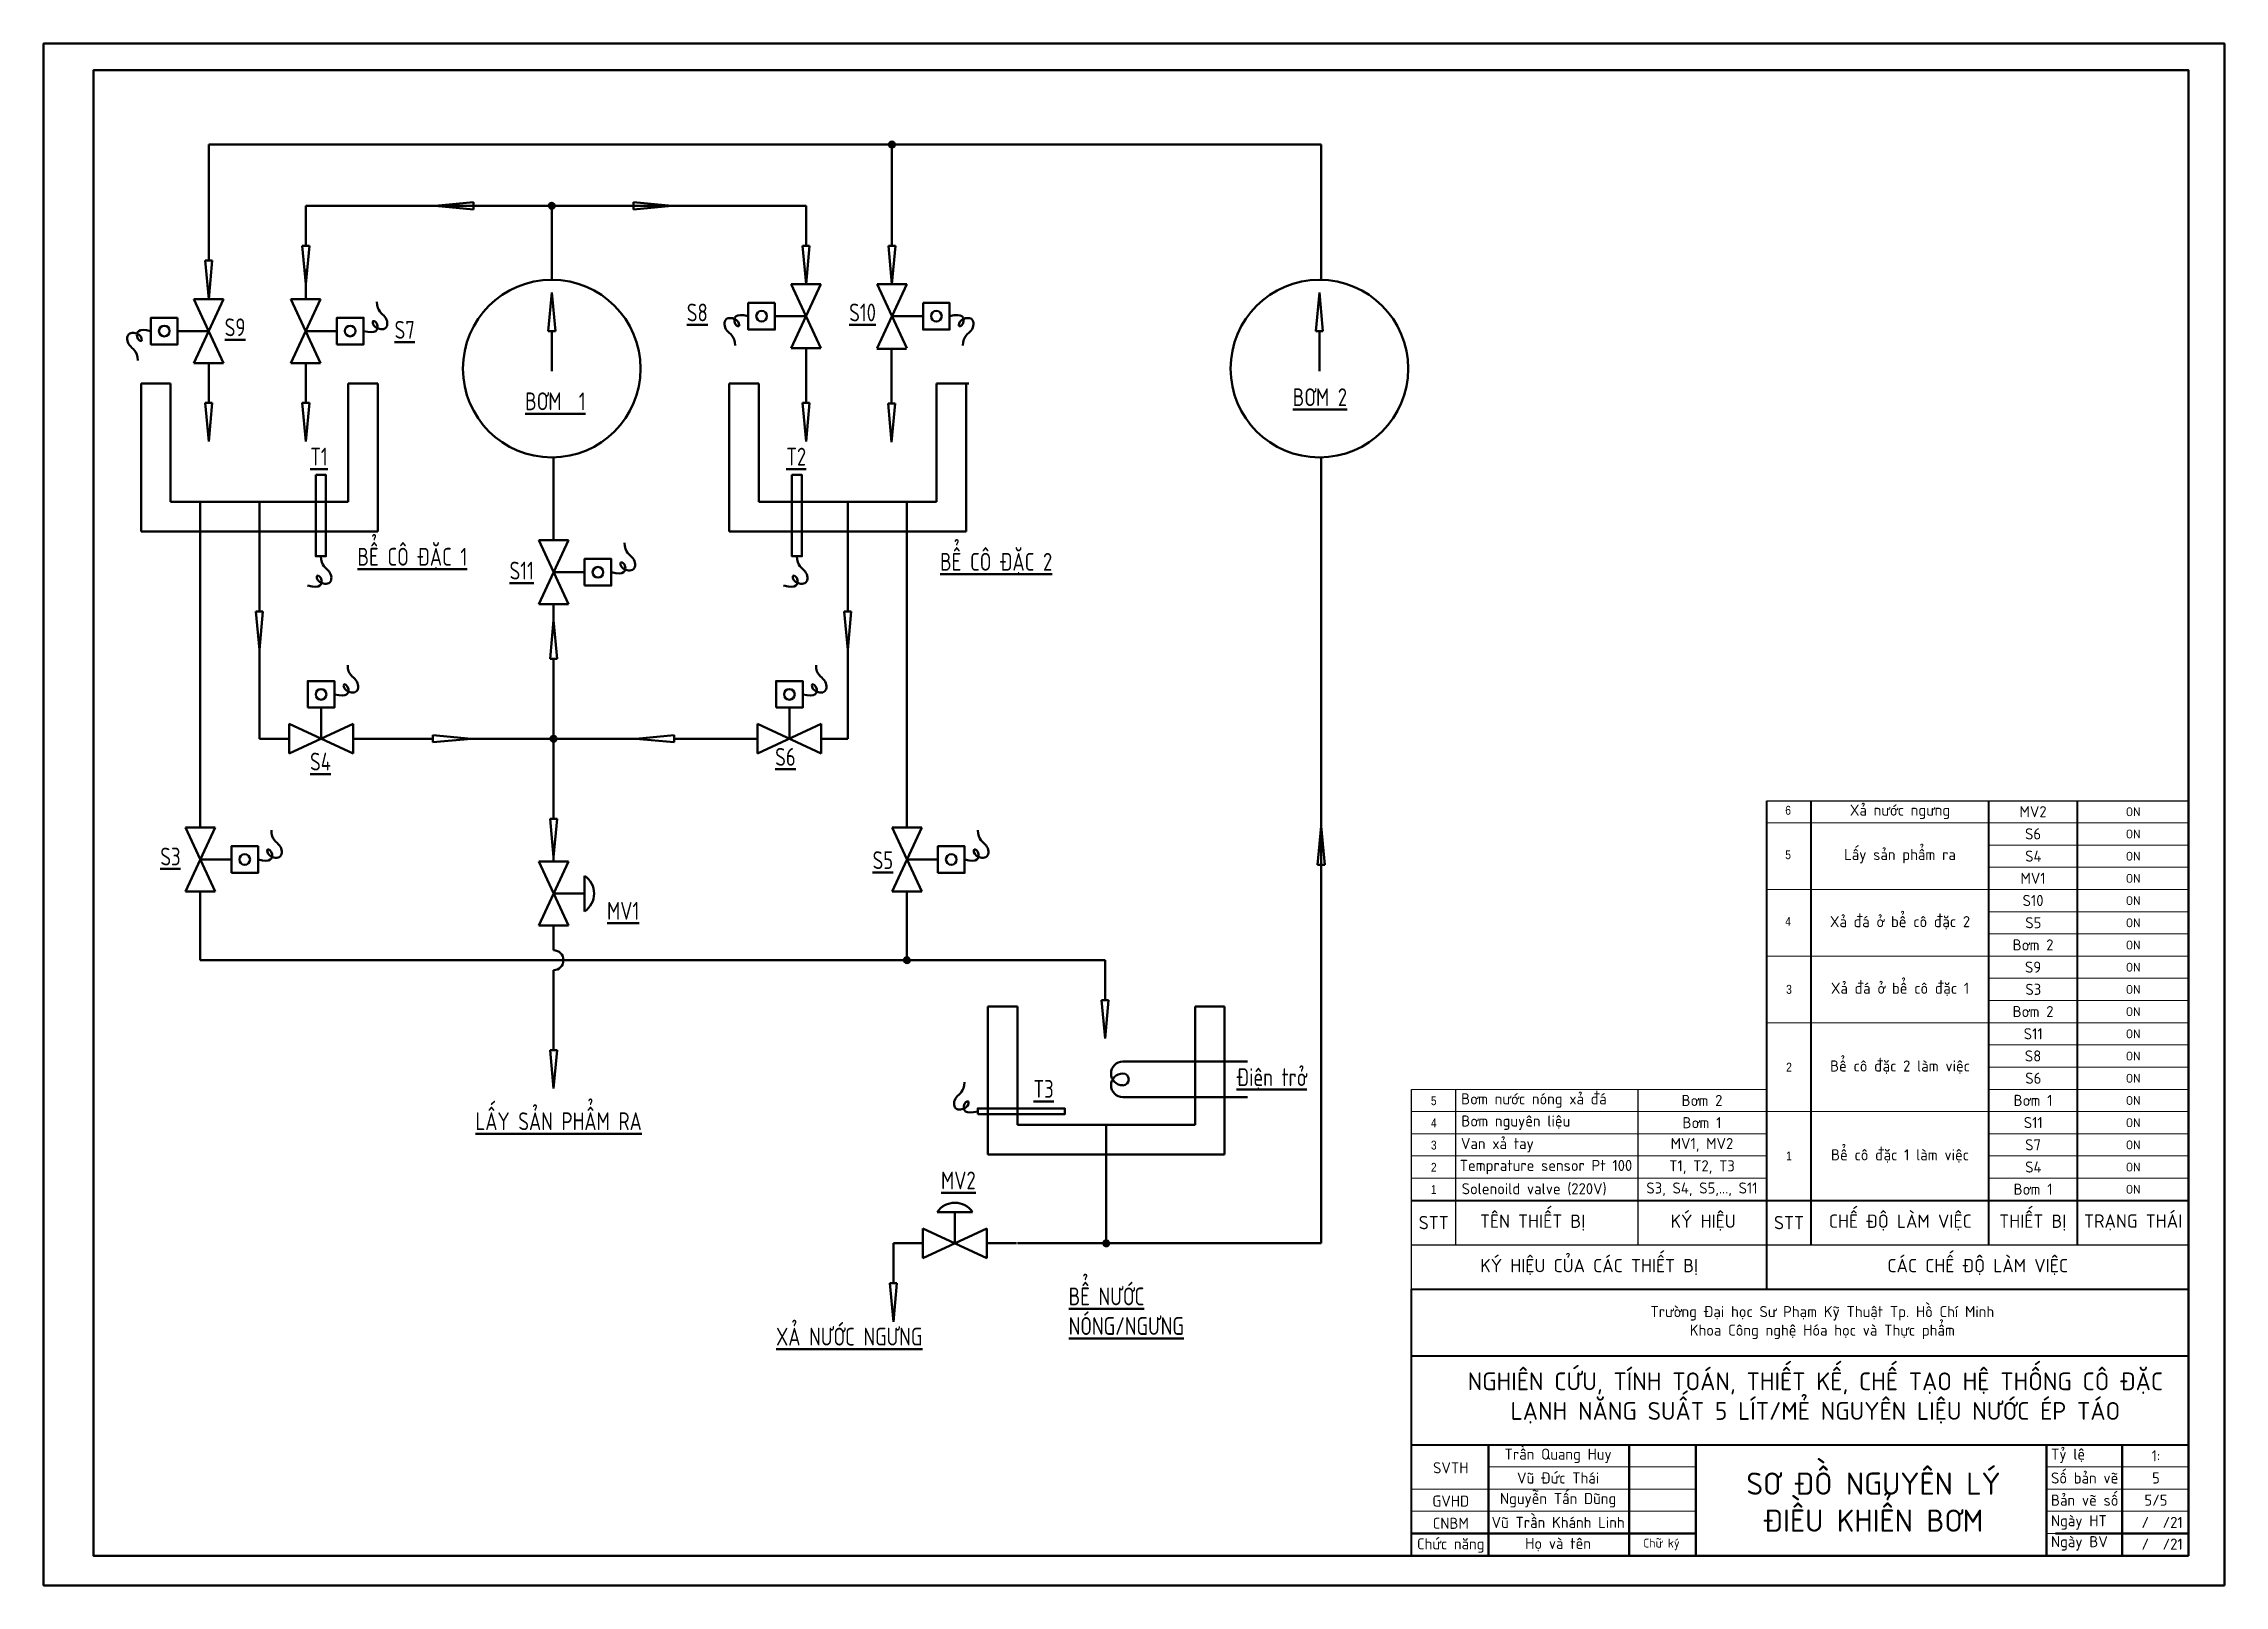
# Model space of a CAD drawing. Header units: inches. Extents: x 18834 to 27863, y -978 to 6102.
# Drawn here: x 24867 to 27323, y 3118 to 4854 of the extents above; entities that cross this region are included whole.
import ezdxf

# ---------------------------------------------------------------- set-up
doc = ezdxf.new("R2010")
doc.units = ezdxf.units.IN
doc.header["$MEASUREMENT"] = 0
doc.layers.add('Dam', color=7, linetype='Continuous', lineweight=50)
doc.layers.add('Text', color=6, linetype='Continuous', lineweight=25)
doc.layers.add('Khung', color=7, linetype='Continuous', lineweight=50, plot=False)
doc.styles.add('DIM', font='', dxfattribs={"width": 0.8, "height": 10})
doc.styles.add('Hieu', font='', dxfattribs={"height": 2})
doc.styles.get("Standard").update_dxf_attribs({"font": '', "height": 10})
doc.styles.add('style1', font='', dxfattribs={"height": 25})
doc.styles.add('TUANANH', font='', dxfattribs={"height": 5})
doc.styles.get('DIM').set_extended_font_data('TCVN 7284')
doc.styles.get('Hieu').set_extended_font_data('VNI-Helve-Condense')
doc.styles.get('Standard').set_extended_font_data('TCVN 7284')
doc.styles.get('style1').set_extended_font_data('VNI-Helve-Condense')
doc.styles.get('TUANANH').set_extended_font_data('VNI-Times')
pattern_1 = [(45, (4720.81953, -1384.51181), (-0.0589255651, 0.0589255651), [])]
pattern_2 = [(45, (4339.84618, -2053.345146), (-0.0589255651, 0.0589255651), [])]
pattern_3 = [(45, (4962.11882, -2621.34206), (-0.0589255651, 0.0589255651), [])]
pattern_4 = [(45, (4337.84618, -1453.32514), (-0.0589255651, 0.0589255651), [])]

msp = doc.modelspace()

# ---------------------------------------------------------------- texts
at = {"layer": 'Dam', "char_height": 20, "style": 'DIM'}
for s, width, heights, insert, attachment_point in [('{\\L\\C1;S9}', 35.078, [0], (25071.2, 4544.5), 1), ('{\\L\\C1;S8}', 35.078, [0], (25591.5, 4561.2), 1), ('{\\L\\C1;S10}', 35.078, [0], (25804.5, 4561.2), 3), ('{\\L\\C1;S7}', 35.078, [0], (25262.5, 4541.7), 1), ('{\\LBƠM  1}', 74.66, [0], (25409.5, 4461.2), 1), ('{\\LBƠM 2 }', 74.554, [0], (26273.8, 4465.8), 1), ('{\\L\\C1;T1}', 35.078, [0], (25167.5, 4398.9), 1), ('{\\L\\C1;T2}', 35.078, [0], (25703.5, 4398.9), 1), ('{\\LBỂ CÔ ĐẶC 1}', 150.934, [12.2], (25220.7, 4286.2), 1), ('{\\LBỂ CÔ ĐẶC 2}', 160.485, [0], (25876.7, 4280.5), 1), ('{\\L\\C1;S11}', 35.078, [0], (25419.3, 4270.6), 3), ('{\\L\\C1;S4}', 35.078, [0], (25167.3, 4055.6), 1), ('{\\L\\C1;S6}', 35.078, [0], (25691, 4060.9), 1), ('{\\L\\C1;S3}', 35.078, [0], (24998.7, 3948.7), 1), ('{\\L\\C1;S5}', 35.078, [0], (25800.7, 3944.6), 1), ('{\\L\\C1;MV1}', 35.078, [0], (25501.7, 3887.6), 1), ('{\\L\\C1;T3}', 35.078, [0], (25981.9, 3687.1), 1), ('{\\LĐiện trở}', 160.485, [0], (26210.6, 3700.3), 1), ('{\\LLẤY SẢN PHẨM RA}', 232.069, [0], (25353.6, 3650.7), 1), ('{\\L\\C1;MV2}', 35.078, [0], (25916.8, 3584.1), 3), ('{\\LBỂ NƯỚC NÓNG/NGƯNG}', 114.869, [0], (26021.5, 3453.5), 1), ('{\\L XẢ NƯỚC NGƯNG}', 232.069, [0], (25856.8, 3408.2), 3)]:
    msp.add_mtext_dynamic_manual_height_columns(s, width=width, gutter_width=33.3, heights=heights, dxfattribs=dict(at, insert=insert, attachment_point=attachment_point))
at = {"layer": 'Text', "lineweight": 40, "attachment_point": 5, "style": 'Hieu'}
for s, insert, char_height, width in [('6', (26831.6, 3990.7), 10, 50), ('{\\fTCVN 7284|b0|i0|c0|p34;Xả nước ngưng}', (26957.6, 3989.1), 12.5, 200), ('{\\fTCVN 7284|b0|i0|c0|p34;MV2}', (27107.4, 3989.2), 12.5, 100.453), ('{\\fTCVN 7284|b0|i0|c0|p34;ON}', (27220.1, 3989.1), 10, 125), ('{\\fTCVN 7284|b0|i0|c0|p34;S6}', (27107.4, 3964.2), 12.5, 100.453), ('{\\fTCVN 7284|b0|i0|c0|p34;ON}', (27220.1, 3964.1), 10, 125), ('5', (26831.6, 3940.7), 10, 50), ('{\\fTCVN 7284|b0|i0|c0|p34;Lấy sản phẩm ra}', (26957.6, 3939.1), 12.5, 200), ('{\\fTCVN 7284|b0|i0|c0|p34;S4}', (27107.7, 3939.2), 12.5, 99.953), ('{\\fTCVN 7284|b0|i0|c0|p34;ON}', (27220.1, 3939.1), 10, 125), ('{\\fTCVN 7284|b0|i0|c0|p34;MV1}', (27107.4, 3914.2), 12.5, 100.453), ('{\\fTCVN 7284|b0|i0|c0|p34;ON}', (27220.1, 3914.1), 10, 125), ('{\\fTCVN 7284|b0|i0|c0|p34;S10}', (27107.4, 3889.2), 12.5, 100.453), ('{\\fTCVN 7284|b0|i0|c0|p34;ON}', (27220.1, 3889.1), 10, 125), ('4', (26831.6, 3865.7), 10, 50), ('{\\fTCVN 7284|b0|i0|c0|p34;Xả đá ở bể cô đặc 2}', (26957.6, 3864.1), 12.5, 200), ('{\\fTCVN 7284|b0|i0|c0|p34;S5}', (27107.7, 3864.2), 12.5, 99.953), ('{\\fTCVN 7284|b0|i0|c0|p34;ON}', (27220.1, 3864.1), 10, 125), ('{\\fTCVN 7284|b0|i0|c0|p34;Bơm 2}', (27107.4, 3839.2), 12.5, 100.453), ('{\\fTCVN 7284|b0|i0|c0|p34;ON}', (27220.1, 3839.1), 10, 125), ('{\\fTCVN 7284|b0|i0|c0|p34;S9}', (27107.4, 3814.2), 12.5, 100.453), ('{\\fTCVN 7284|b0|i0|c0|p34;ON}', (27220.1, 3814.1), 10, 125), ('3', (26832.6, 3789.1), 10, 50), ('{\\fTCVN 7284|b0|i0|c0|p34;Xả đá ở bể cô đặc 1}', (26957.6, 3789.1), 12.5, 200), ('{\\fTCVN 7284|b0|i0|c0|p34;S3}', (27107.7, 3789.2), 12.5, 99.953), ('{\\fTCVN 7284|b0|i0|c0|p34;ON}', (27220.1, 3789.1), 10, 125), ('{\\fTCVN 7284|b0|i0|c0|p34;Bơm 2}', (27107.4, 3764.2), 12.5, 100.453), ('{\\fTCVN 7284|b0|i0|c0|p34;ON}', (27220.1, 3764.1), 10, 125), ('{\\fTCVN 7284|b0|i0|c0|p34;S11}', (27107.6, 3739.2), 12.5, 100), ('{\\fTCVN 7284|b0|i0|c0|p34;ON}', (27220.1, 3739.1), 10, 125), ('{\\fTCVN 7284|b0|i0|c0|p34;Bể cô đặc 2 làm việc}', (26957.6, 3701.6), 12.5, 200), ('{\\fTCVN 7284|b0|i0|c0|p34;S8}', (27107.4, 3714.2), 12.5, 100.453), ('{\\fTCVN 7284|b0|i0|c0|p34;ON}', (27220.1, 3714.1), 10, 125), ('2', (26832.6, 3701.6), 10, 50), ('{\\fTCVN 7284|b0|i0|c0|p34;S6}', (27107.7, 3689.2), 12.5, 99.953), ('{\\fTCVN 7284|b0|i0|c0|p34;ON}', (27220.1, 3689.1), 10, 125), ('5', (26432.6, 3663.8), 10, 50), ('\\pxql;{\\fTCVN 7284|b0|i0|c0|p34;Bơm nước nóng xả đá}', (26550.9, 3664), 12.5, 175), ('{\\fTCVN 7284|b0|i0|c0|p34;Bơm 2}', (26734.6, 3664.1), 12.5, 145), ('{\\fTCVN 7284|b0|i0|c0|p34;Bơm 1}', (27107.4, 3664.2), 12.5, 100.453), ('{\\fTCVN 7284|b0|i0|c0|p34;ON}', (27220.1, 3664.1), 10, 125), ('4', (26432.6, 3638.8), 10, 50), ('\\pxql;{\\fTCVN 7284|b0|i0|c0|p34;Bơm nguyên liệu}', (26551.1, 3639.1), 12.5, 175), ('{\\fTCVN 7284|b0|i0|c0|p34;Bơm 1}', (26734.6, 3639.1), 12.5, 145), ('{\\fTCVN 7284|b0|i0|c0|p34;S11}', (27107.6, 3639.2), 12.5, 100), ('{\\fTCVN 7284|b0|i0|c0|p34;ON}', (27220.1, 3639.1), 10, 125), ('3', (26432.6, 3613.8), 10, 50), ('\\pxql;{\\fTCVN 7284|b0|i0|c0|p34; Van xả tay}', (26543.1, 3613.7), 12.5, 175), ('{\\fTCVN 7284|b0|i0|c0|p34;MV1, MV2}', (26734.6, 3614.1), 12.5, 145), ('{\\fTCVN 7284|b0|i0|c0|p34;Bể cô đặc 1 làm việc}', (26957.6, 3601.6), 12.5, 200), ('{\\fTCVN 7284|b0|i0|c0|p34;S7}', (27107.4, 3614.2), 12.5, 100.453), ('{\\fTCVN 7284|b0|i0|c0|p34;ON}', (27220.1, 3614.1), 10, 125), ('2', (26432.6, 3588.8), 10, 50), ('{\\fTCVN 7284|b0|i0|c0|p34;Temprature sensor Pt 100}', (26558.9, 3589.1), 12.5, 201.5), ('{\\fTCVN 7284|b0|i0|c0|p34;T1, T2, T3}', (26734.6, 3589.1), 12.5, 145), ('1', (26832.6, 3601.6), 10, 50), ('{\\fTCVN 7284|b0|i0|c0|p34;S4}', (27107.7, 3589.2), 12.5, 99.953), ('{\\fTCVN 7284|b0|i0|c0|p34;ON}', (27220.1, 3589.1), 10, 125), ('1', (26432.6, 3563.8), 10, 50), ('{\\fTCVN 7284|b0|i0|c0|p34;Solenoild valve (220V)}', (26545.6, 3564.1), 12.5, 175), ('{\\fTCVN 7284|b0|i0|c0|p34;S3, S4, S5,..., S11}', (26734.6, 3564.1), 12.5, 145), ('{\\fTCVN 7284|b0|i0|c0|p34;Bơm 1}', (27107.4, 3564.2), 12.5, 100.453), ('{\\fTCVN 7284|b0|i0|c0|p34;ON}', (27220.1, 3564.1), 10, 125), ('{\\fTCVN 7284|b0|i0|c0|p34;TÊN THIẾT BỊ}', (26543.9, 3526.6), 15, 122.5), ('{\\fTCVN 7284|b0|i0|c0|p34;KÝ HIỆU}', (26735.9, 3526.6), 15, 143.5), ('{\\fTCVN 7284|b0|i0|c0|p34;CHẾ ĐỘ LÀM VIỆC}', (26957.9, 3526.6), 15, 200.5), ('{\\fTCVN 7284|b0|i0|c0|p34;THIẾT BỊ}', (27107.1, 3526.6), 15, 101), ('{\\fTCVN 7284|b0|i0|c0|p34;TRẠNG THÁI}', (27220.1, 3526.8), 15, 125), ('{\\fTCVN 7284|b0|i0|c0|p34;STT}', (26432.6, 3526.6), 15, 50), ('{\\fTCVN 7284|b0|i0|c0|p34;STT}', (26832.6, 3526.6), 15, 50), ('{\\fTCVN 7284|b0|i0|c0|p34;KÝ HIỆU CỦA CÁC THIẾT BỊ}', (26607.6, 3476.6), 15, 400), ('{\\fTCVN 7284|b0|i0|c0|p34;CÁC CHẾ ĐỘ LÀM VIỆC}', (27045.1, 3476.6), 15, 475)]:
    msp.add_mtext(s, dxfattribs=dict(at, insert=insert, char_height=char_height, width=width))
at = {"layer": 'Text', "attachment_point": 5}
for s, insert, char_height, width in [('\\pxt36;{\\H1.25x;Trường Đại học Sư Phạm Kỹ Thuật Tp. Hồ Chí Minh\\PKhoa Công nghệ Hóa học và Thực phẩm}', (26870.1, 3414.1), 10, 825), ('NGHIÊN CỨU, TÍNH TOÁN, THIẾT KẾ, CHẾ TẠO HỆ THỐNG CÔ ĐẶC LẠNH NĂNG SUẤT 5 LÍT/MẺ NGUYÊN LIỆU NƯỚC ÉP TÁO', (26862.3, 3329.1), 20, 825), ('Trần Quang Huy', (26572.6, 3264.1), 12.5, 150), ('1:   ', (27245.8, 3264.1), 12.5, 75), ('SVTH', (26451.7, 3250.6), 12.5, 75), ('Vũ Đức Thái', (26572.6, 3239.1), 12.5, 150), ('SƠ ĐỒ NGUYÊN LÝ ^JĐIỀU KHIỂN BƠM', (26927.7, 3211.9), 25, 375), ('5', (27245.8, 3239.1), 12.5, 75), ('GVHD', (26451.7, 3213.1), 12.5, 75), ('5/5', (27245.8, 3214.1), 12.5, 75), ('CNBM', (26451.7, 3188.1), 12.5, 75), ('  /  /21  ', (27245.1, 3189.1), 12.5, 75), ('Chức năng', (26451.7, 3163.1), 12.5, 91.265), ('Họ và tên', (26572.6, 3164.1), 12.5, 150), ('Chữ ký', (26689, 3164.3), 10, 75), ('  /  /21', (27245.1, 3164.6), 12.5, 75)]:
    msp.add_mtext(s, dxfattribs=dict(at, insert=insert, char_height=char_height, width=width))
at = {"layer": 'Text', "char_height": 12.5}
for s, insert, width, attachment_point, style in [('{\\fTCVN 7284|b0|i0|c0|p34;Tỷ lệ}', (27127.6, 3264.1), 75, 4, 'Hieu'), ('{\\fTCVN 7284|b0|i0|c0|p34;Số bản vẽ}', (27127.6, 3239.1), 76.036, 4, 'Hieu'), ('{\\fTCVN 7284|b0|i0|c0|p34;Nguyễn Tấn Dũng}', (26572.6, 3214.1), 150, 5, 'style1'), ('\\pxt3;{\\fTCVN 7284|b0|i0|c0|p34;Bản vẽ số}', (27127.6, 3214.1), 78.55, 4, 'Hieu'), ('{\\fTCVN 7284|b0|i0|c0|p34;Vũ Trần Khánh Linh}', (26572.6, 3189.1), 150, 5, 'TUANANH'), ('{\\fTCVN 7284|b0|i0|c0|p34;Ngày HT}', (27127.6, 3189.1), 75, 4, 'Hieu'), ('{\\fTCVN 7284|b0|i0|c0|p34;Ngày BV}', (27127.6, 3157.4), 75, 7, 'Hieu')]:
    msp.add_mtext(s, dxfattribs=dict(at, insert=insert, width=width, attachment_point=attachment_point, style=style))

# ---------------------------------------------------------------- hatches: boundary and pattern name
at = {"layer": 'Dam'}
h = msp.add_hatch(dxfattribs=at)
h.set_pattern_fill('ANSI31', color=256, scale=0.666667)
h.set_pattern_definition(pattern_1)
h.paths.add_polyline_path([(25825.8, 4740.2, 1), (25819.2, 4740.2, 1)])
h = msp.add_hatch(dxfattribs=at)
h.set_pattern_fill('ANSI31', color=256, scale=0.666667)
h.set_pattern_definition(pattern_1)
h.paths.add_polyline_path([(25825.8, 4740.2, 1), (25819.2, 4740.2, 1)])
h = msp.add_hatch(dxfattribs=at)
h.set_pattern_fill('ANSI31', color=256, scale=0.666667)
h.set_pattern_definition(pattern_4)
h.paths.add_polyline_path([(25442.8, 4671.3, 1), (25436.2, 4671.3, 1)])
h = msp.add_hatch(dxfattribs=at)
h.set_pattern_fill('ANSI31', color=256, scale=0.666667)
h.set_pattern_definition(pattern_4)
h.paths.add_polyline_path([(25442.8, 4671.3, 1), (25436.2, 4671.3, 1)])
h = msp.add_hatch(dxfattribs=at)
h.set_pattern_fill('ANSI31', color=256, scale=0.666667)
h.set_pattern_definition(pattern_4)
h.paths.add_polyline_path([(25442.8, 4671.3, -1), (25436.2, 4671.3, -1)])
h = msp.add_hatch(dxfattribs=at)
h.set_pattern_fill('ANSI31', color=256, scale=0.666667)
h.set_pattern_definition(pattern_4)
h.paths.add_polyline_path([(25442.8, 4671.3, -1), (25436.2, 4671.3, -1)])
h = msp.add_hatch(dxfattribs=at)
h.set_pattern_fill('ANSI31', color=256, scale=0.666667)
h.set_pattern_definition(pattern_2)
h.paths.add_polyline_path([(25444.8, 4071.3, 1), (25438.2, 4071.3, 1)])
h = msp.add_hatch(dxfattribs=at)
h.set_pattern_fill('ANSI31', color=256, scale=0.666667)
h.set_pattern_definition(pattern_2)
h.paths.add_polyline_path([(25444.8, 4071.3, 1), (25438.2, 4071.3, 1)])
h = msp.add_hatch(dxfattribs=at)
h.set_pattern_fill('ANSI31', color=256, scale=0.666667)
h.set_pattern_definition(pattern_2)
h.paths.add_polyline_path([(25444.8, 4071.3, -1), (25438.2, 4071.3, -1)])
h = msp.add_hatch(dxfattribs=at)
h.set_pattern_fill('ANSI31', color=256, scale=0.666667)
h.set_pattern_definition(pattern_2)
h.paths.add_polyline_path([(25444.8, 4071.3, -1), (25438.2, 4071.3, -1)])
h = msp.add_hatch(dxfattribs=at)
h.set_pattern_fill('ANSI31', color=256, scale=0.666667)
h.set_pattern_definition(pattern_2)
h.paths.add_polyline_path([(25444.8, 4071.3, -1), (25438.2, 4071.3, -1)])
h = msp.add_hatch(dxfattribs=at)
h.set_pattern_fill('ANSI31', color=256, scale=0.666667)
h.set_pattern_definition(pattern_2)
h.paths.add_polyline_path([(25444.8, 4071.3, -1), (25438.2, 4071.3, -1)])
h = msp.add_hatch(dxfattribs=at)
h.set_pattern_fill('ANSI31', color=256, scale=0.666667)
h.set_pattern_definition(pattern_2)
h.paths.add_polyline_path([(25444.8, 4071.3, 1), (25438.2, 4071.3, 1)])
h = msp.add_hatch(dxfattribs=at)
h.set_pattern_fill('ANSI31', color=256, scale=0.666667)
h.set_pattern_definition(pattern_2)
h.paths.add_polyline_path([(25444.8, 4071.3, 1), (25438.2, 4071.3, 1)])
h = msp.add_hatch(dxfattribs=at)
h.set_pattern_fill('ANSI31', color=256, scale=0.666667)
h.set_pattern_definition([(45, (4737.67951, -2302.67848), (-0.0589255651, 0.0589255651), [])])
h.paths.add_polyline_path([(25842.7, 3822, 1), (25836, 3822, 1)])
h = msp.add_hatch(dxfattribs=at)
h.set_pattern_fill('ANSI31', color=256, scale=0.666667)
h.set_pattern_definition(pattern_3)
h.paths.add_polyline_path([(26067.1, 3503.3, 1), (26060.5, 3503.3, 1)])
h = msp.add_hatch(dxfattribs=at)
h.set_pattern_fill('ANSI31', color=256, scale=0.666667)
h.set_pattern_definition(pattern_3)
h.paths.add_polyline_path([(26067.1, 3503.3, 1), (26060.5, 3503.3, 1)])
h = msp.add_hatch(dxfattribs=at)
h.set_pattern_fill('ANSI31', color=256, scale=0.666667)
h.set_pattern_definition(pattern_3)
h.paths.add_polyline_path([(26067.1, 3503.3, -1), (26060.5, 3503.3, -1)])
h = msp.add_hatch(dxfattribs=at)
h.set_pattern_fill('ANSI31', color=256, scale=0.666667)
h.set_pattern_definition(pattern_3)
h.paths.add_polyline_path([(26067.1, 3503.3, -1), (26060.5, 3503.3, -1)])

# ---------------------------------------------------------------- linework, layer by layer
for p, q in [((25053.2, 4654.7), (25053.2, 4740.2)), ((25053.2, 4740.2), (26305.8, 4740.2)), ((25822.5, 4671.3), (25822.5, 4740.2)), ((26305.8, 4588), (26305.8, 4740.2)), ((25402.7, 4671.3), (25162.5, 4671.3)), ((25162.5, 4671.3), (25162.5, 4626.3)), ((25308.2, 4671.3), (25351.5, 4675.3)), ((25308.2, 4671.3), (25351.5, 4667.3)), ((25351.5, 4675.3), (25351.5, 4671.3)), ((25441.5, 4671.3), (25351.5, 4671.3)), ((25351.5, 4667.3), (25351.5, 4671.3)), ((25402.7, 4671.3), (25725.8, 4671.3)), ((25439.5, 4588), (25439.5, 4671.3)), ((25441.5, 4671.3), (25531.5, 4671.3)), ((25574.8, 4671.3), (25531.5, 4675.3)), ((25531.5, 4675.3), (25531.5, 4671.3)), ((25574.8, 4671.3), (25531.5, 4667.3)), ((25531.5, 4667.3), (25531.5, 4671.3)), ((25725.8, 4671.3), (25725.8, 4626.3)), ((25822.5, 4671.3), (25822.5, 4626.3)), ((25053.2, 4654.7), (25053.2, 4609.7)), ((25162.5, 4583), (25158.5, 4626.3)), ((25158.5, 4626.3), (25162.5, 4626.3)), ((25162.5, 4583), (25166.5, 4626.3)), ((25166.5, 4626.3), (25162.5, 4626.3)), ((25725.8, 4583), (25721.8, 4626.3)), ((25721.8, 4626.3), (25725.8, 4626.3)), ((25725.8, 4583), (25729.8, 4626.3)), ((25729.8, 4626.3), (25725.8, 4626.3)), ((25822.5, 4583), (25818.5, 4626.3)), ((25818.5, 4626.3), (25822.5, 4626.3)), ((25822.5, 4583), (25826.5, 4626.3)), ((25826.5, 4626.3), (25822.5, 4626.3)), ((25053.2, 4566.3), (25049.2, 4609.7)), ((25049.2, 4609.7), (25053.2, 4609.7)), ((25053.2, 4566.3), (25057.2, 4609.7)), ((25057.2, 4609.7), (25053.2, 4609.7)), ((25162.5, 4566.3), (25162.5, 4599.7)), ((25439.5, 4573.7), (25435.5, 4530.3)), ((25439.5, 4573.7), (25443.5, 4530.3)), ((25709.2, 4511), (25742.5, 4583)), ((25742.5, 4511), (25709.2, 4583)), ((25839.2, 4511), (25805.8, 4583)), ((25805.8, 4511), (25839.2, 4583)), ((26303.8, 4573.7), (26299.8, 4530.3)), ((26303.8, 4573.7), (26307.8, 4530.3)), ((25036.5, 4494.3), (25069.8, 4566.3)), ((25069.8, 4494.3), (25036.5, 4566.3)), ((25179.2, 4566.3), (25145.8, 4494.3)), ((25145.8, 4566.3), (25179.2, 4494.3)), ((25725.8, 4547), (25690.8, 4547)), ((25822.5, 4547), (25857.5, 4547)), ((25053.2, 4530.3), (25018.2, 4530.3)), ((25162.5, 4530.3), (25197.5, 4530.3)), ((25435.5, 4530.3), (25439.5, 4530.3)), ((25439.5, 4485.3), (25439.5, 4530.3)), ((25443.5, 4530.3), (25439.5, 4530.3)), ((26299.8, 4530.3), (26303.8, 4530.3)), ((26303.8, 4485.3), (26303.8, 4530.3)), ((26307.8, 4530.3), (26303.8, 4530.3)), ((25053.2, 4494.3), (25053.2, 4461)), ((25053.2, 4494.3), (25053.2, 4461)), ((25053.2, 4494.3), (25053.2, 4449.3)), ((25162.5, 4494.3), (25162.5, 4461)), ((25162.5, 4494.3), (25162.5, 4449.3)), ((25725.8, 4511), (25725.8, 4477.7)), ((25725.8, 4494.3), (25725.8, 4461)), ((25725.8, 4494.3), (25725.8, 4449.3)), ((25822.1, 4510.2), (25822.1, 4476.9)), ((24977, 4471.3), (24977, 4304.7)), ((25010.3, 4471.3), (24977, 4471.3)), ((25010.3, 4338), (25010.3, 4471.3)), ((25243.7, 4471.3), (25210.3, 4471.3)), ((25210.3, 4471.3), (25210.3, 4338)), ((25243.7, 4304.7), (25243.7, 4471.3)), ((25639.3, 4471.3), (25639.3, 4304.7)), ((25672.7, 4471.3), (25639.3, 4471.3)), ((25672.7, 4338), (25672.7, 4471.3)), ((25822.1, 4493.6), (25822.1, 4460.2)), ((25822.1, 4493.6), (25822.1, 4448.6)), ((25906, 4471.3), (25872.7, 4471.3)), ((25872.7, 4471.3), (25872.7, 4338)), ((25875.6, 4471.3), (25909, 4471.3)), ((25906, 4304.7), (25906, 4471.3)), ((25053.2, 4406), (25049.2, 4449.3)), ((25049.2, 4449.3), (25053.2, 4449.3)), ((25053.2, 4406), (25057.2, 4449.3)), ((25057.2, 4449.3), (25053.2, 4449.3)), ((25162.5, 4406), (25158.5, 4449.3)), ((25158.5, 4449.3), (25162.5, 4449.3)), ((25162.5, 4406), (25166.5, 4449.3)), ((25166.5, 4449.3), (25162.5, 4449.3)), ((25725.8, 4406), (25721.8, 4449.3)), ((25721.8, 4449.3), (25725.8, 4449.3)), ((25725.8, 4406), (25729.8, 4449.3)), ((25729.8, 4449.3), (25725.8, 4449.3)), ((25822.1, 4405.2), (25818.1, 4448.6)), ((25818.1, 4448.6), (25822.1, 4448.6)), ((25822.1, 4405.2), (25826.1, 4448.6)), ((25826.1, 4448.6), (25822.1, 4448.6)), ((25441.5, 4294.7), (25441.5, 4388)), ((26305.8, 4388), (26305.8, 3503.3)), ((25210.3, 4338), (25010.3, 4338)), ((25043.7, 4338), (25043.7, 3971.3)), ((25110.3, 4304.7), (25110.3, 4338)), ((25872.7, 4338), (25672.7, 4338)), ((25772.7, 4304.7), (25772.7, 4338)), ((25839.3, 3971.3), (25839.3, 4338)), ((24977, 4304.7), (25243.7, 4304.7)), ((25110.3, 4304.7), (25110.3, 4214.7)), ((25639.3, 4304.7), (25906, 4304.7)), ((25772.7, 4304.7), (25772.7, 4214.7)), ((25458.2, 4294.7), (25424.8, 4222.7)), ((25424.8, 4294.7), (25458.2, 4222.7)), ((25441.5, 4258.7), (25476.5, 4258.7)), ((25110.3, 4171.3), (25106.3, 4214.7)), ((25106.3, 4214.7), (25110.3, 4214.7)), ((25110.3, 4171.3), (25114.3, 4214.7)), ((25114.3, 4214.7), (25110.3, 4214.7)), ((25441.5, 4204.7), (25437.5, 4161.3)), ((25441.5, 4222.7), (25441.5, 4189.3)), ((25441.5, 4204.7), (25445.5, 4161.3)), ((25772.7, 4171.3), (25768.7, 4214.7)), ((25768.7, 4214.7), (25772.7, 4214.7)), ((25772.7, 4171.3), (25776.7, 4214.7)), ((25776.7, 4214.7), (25772.7, 4214.7)), ((25110.3, 4171.3), (25110.3, 4071.3)), ((25437.5, 4161.3), (25441.5, 4161.3)), ((25441.5, 4071.3), (25441.5, 4161.3)), ((25445.5, 4161.3), (25441.5, 4161.3)), ((25441.5, 4161.3), (25441.5, 4071.3)), ((25772.7, 4171.3), (25772.7, 4071.3)), ((25179.7, 4071.3), (25179.7, 4106.3)), ((25707, 4071.3), (25707, 4106.3)), ((25143.7, 4088), (25215.7, 4054.7)), ((25143.7, 4054.7), (25215.7, 4088)), ((25671, 4088), (25743, 4054.7)), ((25671, 4054.7), (25743, 4088)), ((25143.7, 4071.3), (25110.3, 4071.3)), ((25215.7, 4071.3), (25249, 4071.3)), ((25215.7, 4071.3), (25305.7, 4071.3)), ((25349, 4071.3), (25305.7, 4075.3)), ((25305.7, 4075.3), (25305.7, 4071.3)), ((25349, 4071.3), (25305.7, 4067.3)), ((25305.7, 4067.3), (25305.7, 4071.3)), ((25349, 4071.3), (25534, 4071.3)), ((25441.5, 4018.8), (25441.5, 4071.3)), ((25441.5, 4071.3), (25441.5, 3981.3)), ((25534, 4071.3), (25577.3, 4075.3)), ((25534, 4071.3), (25577.3, 4067.3)), ((25577.3, 4075.3), (25577.3, 4071.3)), ((25667.3, 4071.3), (25577.3, 4071.3)), ((25577.3, 4067.3), (25577.3, 4071.3)), ((25671, 4071.3), (25637.7, 4071.3)), ((25743, 4071.3), (25772.7, 4071.3)), ((25441.5, 3938), (25437.5, 3981.3)), ((25437.5, 3981.3), (25441.5, 3981.3)), ((25441.5, 3938), (25445.5, 3981.3)), ((25445.5, 3981.3), (25441.5, 3981.3)), ((25060.3, 3971.3), (25027, 3899.3)), ((25027, 3971.3), (25060.3, 3899.3)), ((25856, 3971.3), (25822.7, 3899.3)), ((25822.7, 3971.3), (25856, 3899.3)), ((26305.8, 3972.8), (26301.8, 3929.5)), ((26305.8, 3972.8), (26309.8, 3929.5)), ((25043.7, 3935.3), (25078.7, 3935.3)), ((25458.2, 3933), (25424.8, 3861)), ((25424.8, 3933), (25458.2, 3861)), ((25441.5, 3933), (25441.5, 3938)), ((25839.3, 3935.3), (25874.3, 3935.3)), ((26301.8, 3929.5), (26305.8, 3929.5)), ((26305.8, 3884.5), (26305.8, 3929.5)), ((26309.8, 3929.5), (26305.8, 3929.5)), ((25476.5, 3917), (25476.5, 3877)), ((25043.7, 3899.3), (25043.7, 3866)), ((25441.5, 3897), (25476.5, 3897)), ((25839.3, 3899.3), (25839.3, 3866)), ((25043.7, 3866), (25043.7, 3822)), ((25441.5, 3861), (25441.5, 3833.2)), ((25839.3, 3866), (25839.3, 3822)), ((25441.5, 3854.8), (25441.5, 3833.2)), ((25043.7, 3822), (25772.7, 3822)), ((25441.5, 3810.8), (25441.5, 3720.8)), ((25772.7, 3822), (26062.5, 3822)), ((26062.5, 3822), (26062.5, 3777)), ((25930.5, 3770), (25930.5, 3603.3)), ((25963.8, 3770), (25930.5, 3770)), ((25963.8, 3636.7), (25963.8, 3770)), ((26062.5, 3733.7), (26058.5, 3777)), ((26058.5, 3777), (26062.5, 3777)), ((26062.5, 3733.7), (26066.5, 3777)), ((26066.5, 3777), (26062.5, 3777)), ((26197.1, 3770), (26163.8, 3770)), ((26163.8, 3770), (26163.8, 3636.7)), ((26197.1, 3603.3), (26197.1, 3770)), ((25441.5, 3677.5), (25437.5, 3720.8)), ((25437.5, 3720.8), (25441.5, 3720.8)), ((25441.5, 3677.5), (25445.5, 3720.8)), ((25445.5, 3720.8), (25441.5, 3720.8)), ((26082.5, 3707.8), (26223, 3707.8)), ((26082.5, 3667.8), (26223, 3667.8)), ((26163.8, 3636.7), (25963.8, 3636.7)), ((26063.8, 3636.7), (26063.8, 3503.3)), ((25930.5, 3603.3), (26197.1, 3603.3)), ((25913.4, 3538.3), (25873.4, 3538.3)), ((25893.4, 3503.3), (25893.4, 3538.3)), ((25929.4, 3520), (25857.4, 3486.7)), ((25929.4, 3486.7), (25857.4, 3520)), ((25857.4, 3503.3), (25824.1, 3503.3)), ((25824.1, 3503.3), (25824.1, 3458.3)), ((25929.4, 3503.3), (25962.7, 3503.3)), ((26063.8, 3503.3), (25963.8, 3503.3)), ((26063.8, 3503.3), (26305.8, 3503.3)), ((25824.1, 3415), (25820.1, 3458.3)), ((25820.1, 3458.3), (25824.1, 3458.3)), ((25824.1, 3415), (25828.1, 3458.3)), ((25828.1, 3458.3), (25824.1, 3458.3))]:
    msp.add_line(p, q, dxfattribs=at)
for points in [[(27282.6, 3151.6), (24923.4, 3151.6), (24923.4, 4823.8), (27282.6, 4823.8)], [(25018.2, 4545.3), (24988.2, 4545.3), (24988.2, 4515.3), (25018.2, 4515.3)], [(25197.5, 4515.3), (25227.5, 4515.3), (25227.5, 4545.3), (25197.5, 4545.3)], [(25690.8, 4562), (25660.8, 4562), (25660.8, 4532), (25690.8, 4532)], [(25857.5, 4562), (25887.5, 4562), (25887.5, 4532), (25857.5, 4532)], [(25173.8, 4368.3), (25185.2, 4368.3), (25185.2, 4276.7), (25173.8, 4276.7)], [(25709.8, 4368.3), (25721.2, 4368.3), (25721.2, 4276.7), (25709.8, 4276.7)], [(25476.5, 4243.7), (25506.5, 4243.7), (25506.5, 4273.7), (25476.5, 4273.7)], [(25164.7, 4106.3), (25194.7, 4106.3), (25194.7, 4136.3), (25164.7, 4136.3)], [(25692, 4106.3), (25722, 4106.3), (25722, 4136.3), (25692, 4136.3)], [(25078.7, 3920.3), (25108.7, 3920.3), (25108.7, 3950.3), (25078.7, 3950.3)], [(25874.3, 3920.3), (25904.3, 3920.3), (25904.3, 3950.3), (25874.3, 3950.3)], [(25919.2, 3648.5), (26017, 3648.5), (26017, 3655.2), (25919.2, 3655.2)]]:
    msp.add_lwpolyline(points, close=True, dxfattribs=at)
for points in [[(25742.5, 4583), (25709.2, 4583)], [(25805.8, 4583), (25839.2, 4583)], [(25069.8, 4566.3), (25036.5, 4566.3)], [(25179.2, 4566.3), (25145.8, 4566.3)], [(25036.5, 4494.3), (25069.8, 4494.3)], [(25145.8, 4494.3), (25179.2, 4494.3)], [(25709.2, 4511), (25742.5, 4511)], [(25805.5, 4510.2), (25838.8, 4510.2)], [(25458.2, 4294.7), (25424.8, 4294.7)], [(25424.8, 4222.7), (25458.2, 4222.7)], [(25143.7, 4088), (25143.7, 4054.7)], [(25215.7, 4054.7), (25215.7, 4088)], [(25671, 4088), (25671, 4054.7)], [(25743, 4054.7), (25743, 4088)], [(25060.3, 3971.3), (25027, 3971.3)], [(25856, 3971.3), (25822.7, 3971.3)], [(25458.2, 3933), (25424.8, 3933)], [(25027, 3899.3), (25060.3, 3899.3)], [(25822.7, 3899.3), (25856, 3899.3)], [(25424.8, 3861), (25458.2, 3861)], [(25857.4, 3486.7), (25857.4, 3520)], [(25929.4, 3520), (25929.4, 3486.7)]]:
    msp.add_lwpolyline(points, dxfattribs=at)
for centre, radius in [((25822.5, 4740.2), 3.33), ((25822.5, 4740.2), 3.33), ((25439.5, 4671.3), 3.33), ((25439.5, 4671.3), 3.33), ((25439.5, 4671.3), 3.33), ((25439.5, 4671.3), 3.33), ((25439.5, 4488), 100), ((26303.8, 4488), 100), ((25675.8, 4547), 6), ((25872.5, 4547), 6), ((25003.2, 4530.3), 6), ((25212.5, 4530.3), 6), ((25491.5, 4258.7), 6), ((25179.7, 4121.3), 6), ((25707, 4121.3), 6), ((25441.5, 4071.3), 3.33), ((25441.5, 4071.3), 3.33), ((25441.5, 4071.3), 3.33), ((25441.5, 4071.3), 3.33), ((25441.5, 4071.3), 3.33), ((25441.5, 4071.3), 3.33), ((25441.5, 4071.3), 3.33), ((25441.5, 4071.3), 3.33), ((25093.7, 3935.3), 6), ((25889.3, 3935.3), 6), ((25839.3, 3822), 3.33), ((26063.8, 3503.3), 3.33), ((26063.8, 3503.3), 3.33), ((26063.8, 3503.3), 3.33), ((26063.8, 3503.3), 3.33)]:
    msp.add_circle(centre, radius, dxfattribs=at)
for centre, radius, start, end in [((25463.2, 3897), 24, 303.5954, 56.4046), ((25441.5, 3822), 11.2, 270, 90), ((26082.5, 3694.5), 13.3, 90, 270), ((26082.5, 3681.2), 13.3, 90, 270), ((26082.5, 3687.8), 6.67, 270, 90), ((25893.4, 3525), 24, 33.5954, 146.4046)]:
    msp.add_arc(centre, radius, start, end, dxfattribs=at)
for points in [[(25227.5, 4530.3), (25242.5, 4526.3), (25245.5, 4538.3), (25236.5, 4544.3), (25238.5, 4533.3), (25255.5, 4530.3), (25254.5, 4548.3), (25242.5, 4552.3), (25242.5, 4563.3)], [(25660.8, 4547), (25645.8, 4551), (25642.8, 4539), (25651.8, 4533), (25649.8, 4544), (25632.8, 4547), (25633.8, 4529), (25645.8, 4525), (25645.8, 4514)], [(25887.5, 4547), (25902.5, 4551), (25905.5, 4539), (25896.5, 4533), (25898.5, 4544), (25915.5, 4547), (25914.5, 4529), (25902.5, 4525), (25902.5, 4514)], [(24988.2, 4530.3), (24973.2, 4534.3), (24970.2, 4522.3), (24979.2, 4516.3), (24977.2, 4527.3), (24960.2, 4530.3), (24961.2, 4512.3), (24973.2, 4508.3), (24973.2, 4497.3)], [(25164.5, 4243.7), (25179.5, 4239.7), (25182.5, 4251.7), (25173.5, 4257.7), (25175.5, 4246.7), (25192.5, 4243.7), (25191.5, 4261.7), (25179.5, 4265.7), (25179.5, 4276.7)], [(25506.5, 4258.7), (25521.5, 4254.7), (25524.5, 4266.7), (25515.5, 4272.7), (25517.5, 4261.7), (25534.5, 4258.7), (25533.5, 4276.7), (25521.5, 4280.7), (25521.5, 4291.7)], [(25700.5, 4243.7), (25715.5, 4239.7), (25718.5, 4251.7), (25709.5, 4257.7), (25711.5, 4246.7), (25728.5, 4243.7), (25727.5, 4261.7), (25715.5, 4265.7), (25715.5, 4276.7)], [(25194.7, 4121.3), (25209.7, 4117.3), (25212.7, 4129.3), (25203.7, 4135.3), (25205.7, 4124.3), (25222.7, 4121.3), (25221.7, 4139.3), (25209.7, 4143.3), (25209.7, 4154.3)], [(25722, 4121.3), (25737, 4117.3), (25740, 4129.3), (25731, 4135.3), (25733, 4124.3), (25750, 4121.3), (25749, 4139.3), (25737, 4143.3), (25737, 4154.3)], [(25108.7, 3935.3), (25123.7, 3931.3), (25126.7, 3943.3), (25117.7, 3949.3), (25119.7, 3938.3), (25136.7, 3935.3), (25135.7, 3953.3), (25123.7, 3957.3), (25123.7, 3968.3)], [(25904.3, 3935.3), (25919.3, 3931.3), (25922.3, 3943.3), (25913.3, 3949.3), (25915.3, 3938.3), (25932.3, 3935.3), (25931.3, 3953.3), (25919.3, 3957.3), (25919.3, 3968.3)], [(25919.2, 3651.8), (25904.2, 3647.8), (25901.2, 3659.8), (25910.2, 3665.8), (25908.2, 3654.8), (25891.2, 3651.8), (25892.2, 3669.8), (25904.2, 3673.8), (25904.2, 3684.8)]]:
    msp.add_open_spline(points, degree=3, dxfattribs=at)
at = {"layer": 'Khung'}
msp.add_lwpolyline([(27322.8, 3118.2), (24867.3, 3118.2), (24867.3, 4853.9), (27322.8, 4853.9)], close=True, dxfattribs=at)
at = {"layer": 'Text', "lineweight": 40}
for p, q in [((26807.6, 3451.6), (26807.6, 4001.6)), ((26857.6, 3576.6), (26857.6, 4001.6)), ((27057.6, 3576.6), (27057.6, 4001.6)), ((27157.6, 3576.6), (27157.6, 4001.6)), ((27282.6, 3576.6), (27282.6, 4000.6)), ((26857.6, 3501.6), (26857.6, 3576.6)), ((27057.6, 3501.6), (27057.6, 3576.6)), ((27157.6, 3501.6), (27157.6, 3576.6)), ((27282.6, 3501.6), (27282.6, 3576.6)), ((26407.6, 3551.6), (27282.6, 3551.6)), ((26407.6, 3151.6), (26407.6, 3451.6)), ((26407.6, 3451.6), (27282.6, 3451.6)), ((26457.6, 3451.6), (27282.6, 3451.6)), ((26407.6, 3376.6), (27282.6, 3376.6)), ((26407.6, 3276.6), (27282.6, 3276.6))]:
    msp.add_line(p, q, dxfattribs=at)
at = {"layer": 'Text'}
for p, q in [((26807.6, 4001.6), (27282.6, 4001.6)), ((26407.6, 3451.6), (26407.6, 3676.6)), ((26457.6, 3501.6), (26457.6, 3676.6)), ((26662.6, 3501.6), (26662.6, 3676.6)), ((26926.5, 3527.3), (26924.7, 3527.3)), ((26407.6, 3501.6), (27282.6, 3501.6)), ((26407.6, 3501.6), (26457.6, 3501.6)), ((26457.6, 3501.6), (26577.6, 3501.6)), ((27282.6, 3151.6), (27282.6, 3451.6))]:
    msp.add_line(p, q, dxfattribs=at)
at = {"layer": 'Text', "lineweight": 20}
for p, q in [((26807.6, 3976.6), (27282.6, 3976.6)), ((27057.6, 3951.6), (27282.6, 3951.6)), ((27057.6, 3926.6), (27282.6, 3926.6)), ((26807.6, 3901.6), (27282.6, 3901.6)), ((27057.6, 3876.6), (27282.6, 3876.6)), ((27057.6, 3851.6), (27282.6, 3851.6)), ((26807.6, 3826.6), (27282.6, 3826.6)), ((27057.6, 3801.6), (27282.6, 3801.6)), ((27057.6, 3776.6), (27282.6, 3776.6)), ((26807.6, 3751.6), (27282.6, 3751.6)), ((27057.6, 3726.6), (27282.6, 3726.6)), ((27057.6, 3701.6), (27282.6, 3701.6)), ((26407.6, 3676.6), (26808.1, 3676.6)), ((27057.6, 3676.6), (27282.6, 3676.6)), ((26408.1, 3651.6), (26808.1, 3651.6)), ((26807.6, 3651.6), (27282.6, 3651.6)), ((26408.1, 3626.6), (26808.1, 3626.6)), ((27057.6, 3626.6), (27282.6, 3626.6)), ((26408.1, 3601.6), (26808.1, 3601.6)), ((27057.6, 3601.6), (27282.6, 3601.6)), ((26408.1, 3576.6), (26808.1, 3576.6)), ((27057.6, 3576.6), (27282.6, 3576.6)), ((26458.1, 3551.6), (26808.1, 3551.6)), ((26494.2, 3251.6), (26727.6, 3251.6)), ((27122.6, 3251.6), (27282.6, 3251.6)), ((26407.1, 3226.6), (26727.6, 3226.6)), ((27122.6, 3226.6), (27282.6, 3226.6)), ((26407.6, 3201.6), (26727.6, 3201.6)), ((27122.6, 3201.6), (27282.6, 3201.6)), ((27122.6, 3176.6), (27282.6, 3176.6)), ((26407.6, 3151.6), (27282.6, 3151.6))]:
    msp.add_line(p, q, dxfattribs=at)
at = {"layer": 'Text', "lineweight": 50}
for p, q in [((26494.2, 3151.6), (26494.2, 3275.6)), ((26652.6, 3151.6), (26652.6, 3276.6)), ((26727.6, 3151.6), (26727.6, 3276.6)), ((27122.6, 3151.6), (27122.6, 3276.6)), ((27207.6, 3151.6), (27207.6, 3276.6)), ((26407.6, 3176.6), (26727.6, 3176.6)), ((27132.6, 3176.6), (27282.6, 3176.6))]:
    msp.add_line(p, q, dxfattribs=at)

msp.set_redraw_order([(e.dxf.handle, doc.entitydb.next_handle()) for e in msp.query("TEXT MTEXT ATTDEF DIMENSION ARC_DIMENSION")])  # texts and dimensions are drawn at this point

doc.saveas('drawing.dxf')
